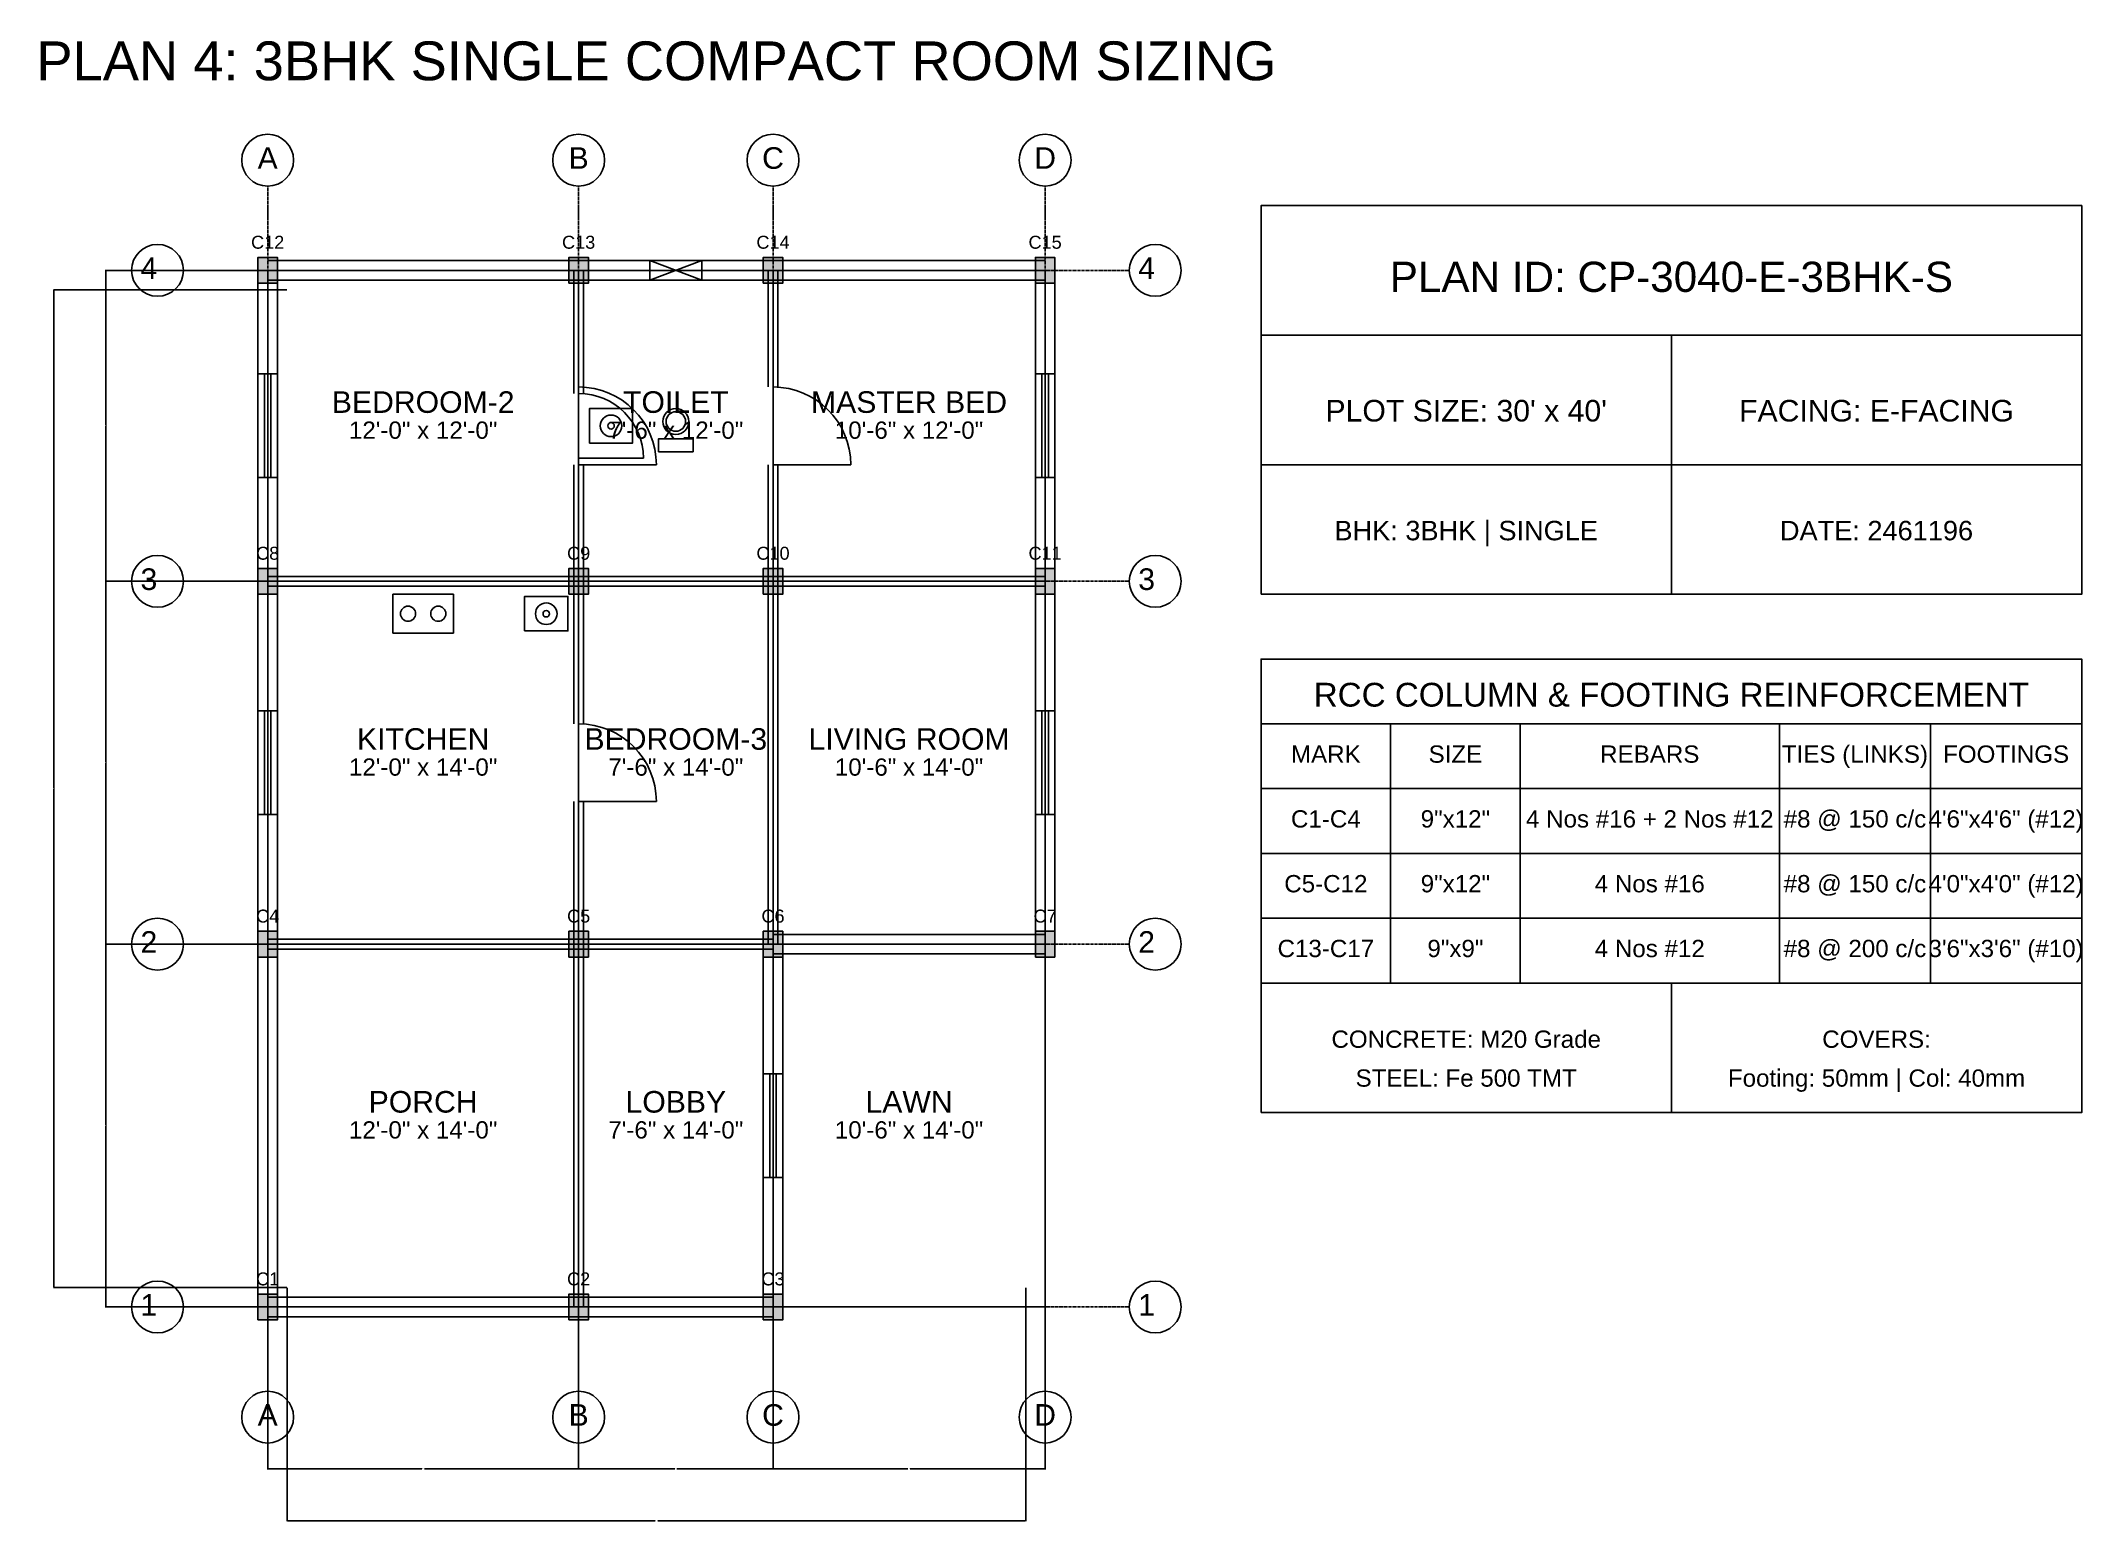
# Model space of a CAD drawing. Header units: inches. Extents: x -134 to 23580, y -99 to 23207.
# Drawn here: x 7395 to 8340, y -99 to 586 of the extents above; entities that cross this region are included whole.
import ezdxf
from ezdxf.enums import TextEntityAlignment as Align

# ---------------------------------------------------------------- set-up
doc = ezdxf.new("R2010")
doc.units = ezdxf.units.IN
doc.header["$MEASUREMENT"] = 0
doc.linetypes.add('CENTER', pattern=[2, 1.25, -0.25, 0.25, -0.25])
for name, color, linetype in [('A-COL-HATCH', 251, 'Continuous'), ('A-COLUMN', 1, 'Continuous'), ('A-DIM', 5, 'Continuous'), ('A-DOOR', 30, 'Continuous'), ('A-FIXTURE', 8, 'Continuous'), ('A-TEXT', 2, 'Continuous'), ('A-WALL-EXT', 7, 'Continuous'), ('A-WALL-INT', 9, 'Continuous'), ('A-WINDOW', 4, 'Continuous'), ('S-BEAM-FRAMING', 2, 'Continuous'), ('S-BUBBLE', 4, 'Continuous'), ('S-GRID-CENTER', 8, 'CENTER'), ('S-TABLE', 7, 'Continuous'), ('S-TEXT', 3, 'Continuous')]:
    doc.layers.add(name, color=color, linetype=linetype)
doc.styles.get("Standard").update_dxf_attribs({"font": 'arial.ttf'})
doc.dimstyles.get("Standard").update_dxf_attribs({"dimtxt": 0.18, "dimasz": 0.18, "dimexe": 0.18, "dimexo": 0.0625, "dimgap": 0.09, "dimtad": 0, "dimtih": 1, "dimtoh": 1, "dimdec": 4, "dimzin": 0, "dimdsep": 46, "dimtxsty": 'Standard', "dimcen": 0.09, "dimadec": 0, "dimazin": 0, "dimtfac": 1, "dimtdec": 4, "dimtofl": 0, "dimtmove": 0, "dimatfit": 3, "dimfxl": 1, "dimtolj": 1, "dimtzin": 0, "dimarcsym": 0})

msp = doc.modelspace()

# ---------------------------------------------------------------- texts
at = {"layer": 'A-TEXT'}
for s, height, p in [('PLAN 4: 3BHK SINGLE COMPACT ROOM SIZING', 18, (7680, 568)), ('C12', 6, (7500, 490)), ('C13', 6, (7644, 490)), ('C14', 6, (7734, 490)), ('C15', 6, (7860, 490)), ('PLAN ID: CP-3040-E-3BHK-S', 14, (8150, 470)), ('BEDROOM-2', 10, (7572, 414)), ('TOILET', 10, (7689, 414)), ('MASTER BED', 10, (7797, 414)), ("PLOT SIZE: 30' x 40'", 10, (8055, 410)), ('FACING: E-FACING', 10, (8245, 410)), ('12\'-0" x 12\'-0"', 8, (7572, 402)), ('7\'-6" x 12\'-0"', 8, (7689, 402)), ('10\'-6" x 12\'-0"', 8, (7797, 402)), ('BHK: 3BHK | SINGLE', 9, (8055, 355)), ('DATE: 2461196', 9, (8245, 355)), ('C8', 6, (7500, 346)), ('C9', 6, (7644, 346)), ('C10', 6, (7734, 346)), ('C11', 6, (7860, 346)), ('KITCHEN', 10, (7572, 258)), ('BEDROOM-3', 10, (7689, 258)), ('LIVING ROOM', 10, (7797, 258)), ('12\'-0" x 14\'-0"', 8, (7572, 246)), ('7\'-6" x 14\'-0"', 8, (7689, 246)), ('10\'-6" x 14\'-0"', 8, (7797, 246)), ('C4', 6, (7500, 178)), ('C5', 6, (7644, 178)), ('C6', 6, (7734, 178)), ('C7', 6, (7860, 178)), ('PORCH', 10, (7572, 90)), ('LOBBY', 10, (7689, 90)), ('LAWN', 10, (7797, 90)), ('12\'-0" x 14\'-0"', 8, (7572, 78)), ('7\'-6" x 14\'-0"', 8, (7689, 78)), ('10\'-6" x 14\'-0"', 8, (7797, 78)), ('C1', 6, (7500, 10)), ('C2', 6, (7644, 10)), ('C3', 6, (7734, 10))]:
    msp.add_text(s, height=height, dxfattribs=at).set_placement(p, align=Align.CENTER)
at = {"layer": 'S-TEXT'}
for s, height, p in [('A', 10, (7500, 527)), ('B', 10, (7644, 527)), ('C', 10, (7734, 527)), ('D', 10, (7860, 527)), ('4', 10, (7445, 476)), ('4', 10, (7907, 476)), ('3', 10, (7445, 332)), ('3', 10, (7907, 332)), ('RCC COLUMN & FOOTING REINFORCEMENT', 11, (8150, 278)), ('MARK', 8, (7990, 252)), ('SIZE', 8, (8050, 252)), ('REBARS', 8, (8140, 252)), ('TIES (LINKS)', 8, (8235, 252)), ('FOOTINGS', 8, (8305, 252)), ('C1-C4', 8, (7990, 222)), ('9"x12"', 8, (8050, 222)), ('4 Nos #16 + 2 Nos #12', 8, (8140, 222)), ('#8 @ 150 c/c', 8, (8235, 222)), ('4\'6"x4\'6" (#12)', 8, (8305, 222)), ('C5-C12', 8, (7990, 192)), ('9"x12"', 8, (8050, 192)), ('4 Nos #16', 8, (8140, 192)), ('#8 @ 150 c/c', 8, (8235, 192)), ('4\'0"x4\'0" (#12)', 8, (8305, 192)), ('2', 10, (7445, 164)), ('2', 10, (7907, 164)), ('#8 @ 200 c/c', 8, (8235, 162)), ('3\'6"x3\'6" (#10)', 8, (8305, 162)), ('C13-C17', 8, (7990, 162)), ('9"x9"', 8, (8050, 162)), ('4 Nos #12', 8, (8140, 162)), ('CONCRETE: M20 Grade', 8, (8055, 120)), ('COVERS:', 8, (8245, 120)), ('STEEL: Fe 500 TMT', 8, (8055, 102)), ('Footing: 50mm | Col: 40mm', 8, (8245, 102)), ('1', 10, (7445, -4)), ('1', 10, (7907, -4)), ('A', 10, (7500, -55)), ('B', 10, (7644, -55)), ('C', 10, (7734, -55)), ('D', 10, (7860, -55))]:
    msp.add_text(s, height=height, dxfattribs=at).set_placement(p, align=Align.CENTER)

# ---------------------------------------------------------------- blocks, each defined once
blk = doc.blocks.new('*D75')
at = {"layer": 'A-DIM', "color": 0, "lineweight": -2, "transparency": 16777216}
for p, q in [((7500, 8.94), (7500, -75.18)), ((7644, 8.94), (7644, -75.18)), ((7500.18, -75), (7571.41, -75)), ((7643.82, -75), (7572.59, -75))]:
    blk.add_line(p, q, dxfattribs=at)
at = {"layer": 'A-DIM', "color": 0, "transparency": 16777216}
for points in [[(7500.18, -74.97), (7500.18, -75.03), (7500, -75)], [(7643.82, -74.97), (7643.82, -75.03), (7644, -75)]]:
    blk.add_solid(points, dxfattribs=at)
at = {"layer": 'Defpoints', "color": 0, "transparency": 16777216}
for p in [(7500, 9), (7644, 9), (7644, -75)]:
    blk.add_point(p, dxfattribs=at)
at = {"layer": 'A-DIM', "color": 0, "transparency": 16777216, "insert": (7572, -75), "char_height": 0.18, "attachment_point": 5}
blk.add_mtext('\\A1;144.0000', dxfattribs=at)
blk = doc.blocks.new('*D76')
at = {"layer": 'A-DIM', "color": 0, "lineweight": -2, "transparency": 16777216}
for p, q in [((7644, 8.94), (7644, -75.18)), ((7734, 8.94), (7734, -75.18)), ((7644.18, -75), (7688.47, -75)), ((7733.82, -75), (7689.53, -75))]:
    blk.add_line(p, q, dxfattribs=at)
at = {"layer": 'A-DIM', "color": 0, "transparency": 16777216}
for points in [[(7644.18, -74.97), (7644.18, -75.03), (7644, -75)], [(7733.82, -74.97), (7733.82, -75.03), (7734, -75)]]:
    blk.add_solid(points, dxfattribs=at)
at = {"layer": 'Defpoints', "color": 0, "transparency": 16777216}
for p in [(7644, 9), (7734, 9), (7734, -75)]:
    blk.add_point(p, dxfattribs=at)
at = {"layer": 'A-DIM', "color": 0, "transparency": 16777216, "insert": (7689, -75), "char_height": 0.18, "attachment_point": 5}
blk.add_mtext('\\A1;90.0000', dxfattribs=at)
blk = doc.blocks.new('*D77')
at = {"layer": 'A-DIM', "color": 0, "lineweight": -2, "transparency": 16777216}
for p, q in [((7734, 8.94), (7734, -75.18)), ((7860, 8.94), (7860, -75.18)), ((7734.18, -75), (7796.41, -75)), ((7859.82, -75), (7797.59, -75))]:
    blk.add_line(p, q, dxfattribs=at)
at = {"layer": 'A-DIM', "color": 0, "transparency": 16777216}
for points in [[(7734.18, -74.97), (7734.18, -75.03), (7734, -75)], [(7859.82, -74.97), (7859.82, -75.03), (7860, -75)]]:
    blk.add_solid(points, dxfattribs=at)
at = {"layer": 'Defpoints', "color": 0, "transparency": 16777216}
for p in [(7734, 9), (7860, 9), (7860, -75)]:
    blk.add_point(p, dxfattribs=at)
at = {"layer": 'A-DIM', "color": 0, "transparency": 16777216, "insert": (7797, -75), "char_height": 0.18, "attachment_point": 5}
blk.add_mtext('\\A1;126.0000', dxfattribs=at)
blk = doc.blocks.new('*D78')
at = {"layer": 'A-DIM', "color": 0, "lineweight": -2, "transparency": 16777216}
for p, q in [((7509, 8.94), (7509, -99.18)), ((7851, 8.94), (7851, -99.18)), ((7509.18, -99), (7679.4, -99)), ((7850.82, -99), (7680.6, -99))]:
    blk.add_line(p, q, dxfattribs=at)
at = {"layer": 'A-DIM', "color": 0, "transparency": 16777216}
for points in [[(7509.18, -98.97), (7509.18, -99.03), (7509, -99)], [(7850.82, -98.97), (7850.82, -99.03), (7851, -99)]]:
    blk.add_solid(points, dxfattribs=at)
at = {"layer": 'Defpoints', "color": 0, "transparency": 16777216}
for p in [(7509, 9), (7851, 9), (7851, -99)]:
    blk.add_point(p, dxfattribs=at)
at = {"layer": 'A-DIM', "color": 0, "transparency": 16777216, "insert": (7680, -99), "char_height": 0.18, "attachment_point": 5}
blk.add_mtext('\\A1;342.0000', dxfattribs=at)
blk = doc.blocks.new('*D79')
at = {"layer": 'A-DIM', "color": 0, "lineweight": -2, "transparency": 16777216}
for p, q in [((7508.94, 168), (7424.82, 168)), ((7425, 167.82), (7425, 84.18)), ((7425, 0.18), (7425, 83.82)), ((7508.94, 0), (7424.82, 0))]:
    blk.add_line(p, q, dxfattribs=at)
at = {"layer": 'A-DIM', "color": 0, "transparency": 16777216}
for points in [[(7424.97, 167.82), (7425.03, 167.82), (7425, 168)], [(7424.97, 0.18), (7425.03, 0.18), (7425, 0)]]:
    blk.add_solid(points, dxfattribs=at)
at = {"layer": 'Defpoints', "color": 0, "transparency": 16777216}
for p in [(7425, 168), (7509, 168), (7509, 0)]:
    blk.add_point(p, dxfattribs=at)
at = {"layer": 'A-DIM', "color": 0, "transparency": 16777216, "insert": (7425, 84), "char_height": 0.18, "attachment_point": 5}
blk.add_mtext('\\A1;168.0000', dxfattribs=at)
blk = doc.blocks.new('*D80')
at = {"layer": 'A-DIM', "color": 0, "lineweight": -2, "transparency": 16777216}
for p, q in [((7508.94, 336), (7424.82, 336)), ((7425, 335.82), (7425, 252.18)), ((7425, 168.18), (7425, 251.82)), ((7508.94, 168), (7424.82, 168))]:
    blk.add_line(p, q, dxfattribs=at)
at = {"layer": 'A-DIM', "color": 0, "transparency": 16777216}
for points in [[(7424.97, 335.82), (7425.03, 335.82), (7425, 336)], [(7424.97, 168.18), (7425.03, 168.18), (7425, 168)]]:
    blk.add_solid(points, dxfattribs=at)
at = {"layer": 'Defpoints', "color": 0, "transparency": 16777216}
for p in [(7425, 336), (7509, 336), (7509, 168)]:
    blk.add_point(p, dxfattribs=at)
at = {"layer": 'A-DIM', "color": 0, "transparency": 16777216, "insert": (7425, 252), "char_height": 0.18, "attachment_point": 5}
blk.add_mtext('\\A1;168.0000', dxfattribs=at)
blk = doc.blocks.new('*D81')
at = {"layer": 'A-DIM', "color": 0, "lineweight": -2, "transparency": 16777216}
for p, q in [((7508.94, 480), (7424.82, 480)), ((7425, 479.82), (7425, 408.18)), ((7425, 336.18), (7425, 407.82)), ((7508.94, 336), (7424.82, 336))]:
    blk.add_line(p, q, dxfattribs=at)
at = {"layer": 'A-DIM', "color": 0, "transparency": 16777216}
for points in [[(7424.97, 479.82), (7425.03, 479.82), (7425, 480)], [(7424.97, 336.18), (7425.03, 336.18), (7425, 336)]]:
    blk.add_solid(points, dxfattribs=at)
at = {"layer": 'Defpoints', "color": 0, "transparency": 16777216}
for p in [(7425, 480), (7509, 480), (7509, 336)]:
    blk.add_point(p, dxfattribs=at)
at = {"layer": 'A-DIM', "color": 0, "transparency": 16777216, "insert": (7425, 408), "char_height": 0.18, "attachment_point": 5}
blk.add_mtext('\\A1;144.0000', dxfattribs=at)
blk = doc.blocks.new('*D82')
at = {"layer": 'A-DIM', "color": 0, "lineweight": -2, "transparency": 16777216}
for p, q in [((7508.94, 471), (7400.82, 471)), ((7401, 470.82), (7401, 240.18)), ((7401, 9.18), (7401, 239.82)), ((7508.94, 9), (7400.82, 9))]:
    blk.add_line(p, q, dxfattribs=at)
at = {"layer": 'A-DIM', "color": 0, "transparency": 16777216}
for points in [[(7400.97, 470.82), (7401.03, 470.82), (7401, 471)], [(7400.97, 9.18), (7401.03, 9.18), (7401, 9)]]:
    blk.add_solid(points, dxfattribs=at)
at = {"layer": 'Defpoints', "color": 0, "transparency": 16777216}
for p in [(7401, 471), (7509, 471), (7509, 9)]:
    blk.add_point(p, dxfattribs=at)
at = {"layer": 'A-DIM', "color": 0, "transparency": 16777216, "insert": (7401, 240), "char_height": 0.18, "attachment_point": 5}
blk.add_mtext('\\A1;462.0000', dxfattribs=at)

# ---------------------------------------------------------------- dimensions: what is measured, and where the dimension line sits
at = {"layer": 'A-DIM'}
for base, p1, p2, picture, middle in [((7425, 480), (7509, 336), (7509, 480), '*D81', (7425, 408)), ((7401, 471), (7509, 9), (7509, 471), '*D82', (7401, 240)), ((7425, 336), (7509, 168), (7509, 336), '*D80', (7425, 252)), ((7425, 168), (7509, 0), (7509, 168), '*D79', (7425, 84))]:
    dim = msp.add_linear_dim(base=base, p1=p1, p2=p2, angle=90, dimstyle='Standard', dxfattribs=at)
    dim.commit()
    dim.dimension.update_dxf_attribs({"geometry": picture, "text_midpoint": middle})
for base, p1, p2, picture, middle in [((7644, -75), (7500, 9), (7644, 9), '*D75', (7572, -75)), ((7851, -99), (7509, 9), (7851, 9), '*D78', (7680, -99)), ((7734, -75), (7644, 9), (7734, 9), '*D76', (7689, -75)), ((7860, -75), (7734, 9), (7860, 9), '*D77', (7797, -75))]:
    dim = msp.add_linear_dim(base=base, p1=p1, p2=p2, dimstyle='Standard', dxfattribs=at)
    dim.commit()
    dim.dimension.update_dxf_attribs({"geometry": picture, "text_midpoint": middle})

# ---------------------------------------------------------------- linework, layer by layer
at = {"layer": 'A-COL-HATCH'}
for points in [[(7495.5, 474), (7504.5, 474), (7495.5, 486), (7504.5, 486)], [(7639.5, 474), (7648.5, 474), (7639.5, 486), (7648.5, 486)], [(7729.5, 474), (7738.5, 474), (7729.5, 486), (7738.5, 486)], [(7855.5, 474), (7864.5, 474), (7855.5, 486), (7864.5, 486)], [(7495.5, 330), (7504.5, 330), (7495.5, 342), (7504.5, 342)], [(7639.5, 330), (7648.5, 330), (7639.5, 342), (7648.5, 342)], [(7729.5, 330), (7738.5, 330), (7729.5, 342), (7738.5, 342)], [(7855.5, 330), (7864.5, 330), (7855.5, 342), (7864.5, 342)], [(7495.5, 162), (7504.5, 162), (7495.5, 174), (7504.5, 174)], [(7639.5, 162), (7648.5, 162), (7639.5, 174), (7648.5, 174)], [(7729.5, 162), (7738.5, 162), (7729.5, 174), (7738.5, 174)], [(7855.5, 162), (7864.5, 162), (7855.5, 174), (7864.5, 174)], [(7495.5, -6), (7504.5, -6), (7495.5, 6), (7504.5, 6)], [(7639.5, -6), (7648.5, -6), (7639.5, 6), (7648.5, 6)], [(7729.5, -6), (7738.5, -6), (7729.5, 6), (7738.5, 6)]]:
    msp.add_solid(points, dxfattribs=at)
at = {"layer": 'A-COLUMN'}
for points in [[(7495.5, 474), (7504.5, 474), (7504.5, 486), (7495.5, 486)], [(7639.5, 474), (7648.5, 474), (7648.5, 486), (7639.5, 486)], [(7729.5, 474), (7738.5, 474), (7738.5, 486), (7729.5, 486)], [(7855.5, 474), (7864.5, 474), (7864.5, 486), (7855.5, 486)], [(7495.5, 330), (7504.5, 330), (7504.5, 342), (7495.5, 342)], [(7639.5, 330), (7648.5, 330), (7648.5, 342), (7639.5, 342)], [(7729.5, 330), (7738.5, 330), (7738.5, 342), (7729.5, 342)], [(7855.5, 330), (7864.5, 330), (7864.5, 342), (7855.5, 342)], [(7495.5, 162), (7504.5, 162), (7504.5, 174), (7495.5, 174)], [(7639.5, 162), (7648.5, 162), (7648.5, 174), (7639.5, 174)], [(7729.5, 162), (7738.5, 162), (7738.5, 174), (7729.5, 174)], [(7855.5, 162), (7864.5, 162), (7864.5, 174), (7855.5, 174)], [(7495.5, -6), (7504.5, -6), (7504.5, 6), (7495.5, 6)], [(7639.5, -6), (7648.5, -6), (7648.5, 6), (7639.5, 6)], [(7729.5, -6), (7738.5, -6), (7738.5, 6), (7729.5, 6)]]:
    msp.add_lwpolyline(points, close=True, dxfattribs=at)
at = {"layer": 'A-DOOR'}
for p, q in [((7644, 393), (7674, 393)), ((7644, 390), (7680, 390)), ((7734, 390), (7770, 390)), ((7644, 234), (7680, 234)), ((7644, 234), (7680, 234))]:
    msp.add_line(p, q, dxfattribs=at)
for centre, radius in [((7644, 390), 36), ((7734, 390), 36), ((7644, 393), 30), ((7644, 234), 36), ((7644, 234), 36)]:
    msp.add_arc(centre, radius, 0, 90, dxfattribs=at)
at = {"layer": 'A-FIXTURE'}
for points in [[(7649, 400), (7669, 400), (7669, 416), (7649, 416)], [(7681, 396), (7697, 396), (7697, 402), (7681, 402)], [(7558, 312), (7586, 312), (7586, 330), (7558, 330)], [(7619, 313), (7639, 313), (7639, 329), (7619, 329)]]:
    msp.add_lwpolyline(points, close=True, dxfattribs=at)
for centre, radius in [((7689, 410), 6), ((7659, 408), 5), ((7659, 408), 1.5), ((7689, 410), 4.5), ((7565, 321), 3.5), ((7579, 321), 3.5), ((7629, 321), 5), ((7629, 321), 1.5)]:
    msp.add_circle(centre, radius, dxfattribs=at)
at = {"layer": 'A-WALL-EXT'}
for p, q in [((7500, 484.5), (7644, 484.5)), ((7644, 484.5), (7677, 484.5)), ((7701, 484.5), (7734, 484.5)), ((7734, 484.5), (7860, 484.5)), ((7495.5, 432), (7495.5, 480)), ((7500, 475.5), (7644, 475.5)), ((7504.5, 432), (7504.5, 480)), ((7644, 475.5), (7677, 475.5)), ((7701, 475.5), (7734, 475.5)), ((7734, 475.5), (7860, 475.5)), ((7855.5, 432), (7855.5, 480)), ((7864.5, 432), (7864.5, 480)), ((7960, 450), (8340, 450)), ((8150, 330), (8150, 450)), ((7960, 390), (8340, 390)), ((7495.5, 336), (7495.5, 384)), ((7504.5, 336), (7504.5, 384)), ((7855.5, 336), (7855.5, 384)), ((7864.5, 336), (7864.5, 384)), ((7495.5, 276), (7495.5, 336)), ((7504.5, 276), (7504.5, 336)), ((7855.5, 276), (7855.5, 336)), ((7864.5, 276), (7864.5, 336)), ((7495.5, 168), (7495.5, 228)), ((7504.5, 168), (7504.5, 228)), ((7855.5, 168), (7855.5, 228)), ((7864.5, 168), (7864.5, 228)), ((7734, 172.5), (7860, 172.5)), ((7495.5, 0), (7495.5, 168)), ((7504.5, 0), (7504.5, 168)), ((7729.5, 108), (7729.5, 168)), ((7734, 163.5), (7860, 163.5)), ((7738.5, 108), (7738.5, 168)), ((7729.5, 0), (7729.5, 60)), ((7738.5, 0), (7738.5, 60)), ((7500, 4.5), (7644, 4.5)), ((7644, 4.5), (7734, 4.5)), ((7500, -4.5), (7644, -4.5)), ((7644, -4.5), (7734, -4.5))]:
    msp.add_line(p, q, dxfattribs=at)
msp.add_lwpolyline([(7960, 330), (8340, 330), (8340, 510), (7960, 510)], close=True, dxfattribs=at)
at = {"layer": 'A-WALL-INT'}
for p, q in [((7641.75, 423), (7641.75, 480)), ((7646.25, 423), (7646.25, 480)), ((7731.75, 426), (7731.75, 480)), ((7736.25, 426), (7736.25, 480)), ((7641.75, 336), (7641.75, 390)), ((7646.25, 336), (7646.25, 390)), ((7731.75, 336), (7731.75, 390)), ((7736.25, 336), (7736.25, 390)), ((7500, 338.25), (7644, 338.25)), ((7500, 333.75), (7644, 333.75)), ((7641.75, 270), (7641.75, 336)), ((7644, 338.25), (7734, 338.25)), ((7644, 333.75), (7734, 333.75)), ((7646.25, 270), (7646.25, 336)), ((7731.75, 168), (7731.75, 336)), ((7734, 338.25), (7860, 338.25)), ((7734, 333.75), (7860, 333.75)), ((7736.25, 168), (7736.25, 336)), ((7641.75, 168), (7641.75, 234)), ((7646.25, 168), (7646.25, 234)), ((7500, 170.25), (7644, 170.25)), ((7644, 170.25), (7734, 170.25)), ((7500, 165.75), (7644, 165.75)), ((7641.75, 0), (7641.75, 168)), ((7644, 165.75), (7734, 165.75)), ((7646.25, 0), (7646.25, 168))]:
    msp.add_line(p, q, dxfattribs=at)
at = {"layer": 'A-WINDOW'}
for p, q in [((7677, 475.5), (7701, 484.5)), ((7677, 484.5), (7701, 475.5)), ((7498.5, 384), (7498.5, 432)), ((7501.5, 384), (7501.5, 432)), ((7858.5, 384), (7858.5, 432)), ((7861.5, 384), (7861.5, 432)), ((7498.5, 228), (7498.5, 276)), ((7501.5, 228), (7501.5, 276)), ((7858.5, 228), (7858.5, 276)), ((7861.5, 228), (7861.5, 276)), ((7732.5, 60), (7732.5, 108)), ((7735.5, 60), (7735.5, 108))]:
    msp.add_line(p, q, dxfattribs=at)
for points in [[(7677, 475.5), (7701, 475.5), (7701, 484.5), (7677, 484.5)], [(7495.5, 384), (7504.5, 384), (7504.5, 432), (7495.5, 432)], [(7855.5, 384), (7864.5, 384), (7864.5, 432), (7855.5, 432)], [(7495.5, 228), (7504.5, 228), (7504.5, 276), (7495.5, 276)], [(7855.5, 228), (7864.5, 228), (7864.5, 276), (7855.5, 276)], [(7729.5, 60), (7738.5, 60), (7738.5, 108), (7729.5, 108)]]:
    msp.add_lwpolyline(points, close=True, dxfattribs=at)
at = {"layer": 'S-BEAM-FRAMING'}
for p, q in [((7500, 0), (7500, 480)), ((7500, 480), (7860, 480)), ((7644, 0), (7644, 480)), ((7734, 0), (7734, 480)), ((7860, 0), (7860, 480)), ((7500, 336), (7860, 336)), ((7500, 168), (7860, 168)), ((7500, 0), (7860, 0))]:
    msp.add_line(p, q, dxfattribs=at)
at = {"layer": 'S-BUBBLE'}
for centre in [(7500, 531), (7644, 531), (7734, 531), (7860, 531), (7449, 480), (7911, 480), (7449, 336), (7911, 336), (7449, 168), (7911, 168), (7449, 0), (7911, 0), (7500, -51), (7644, -51), (7734, -51), (7860, -51)]:
    msp.add_circle(centre, 12, dxfattribs=at)
at = {"layer": 'S-GRID-CENTER'}
for p, q in [((7500, -39), (7500, 519)), ((7644, -39), (7644, 519)), ((7734, -39), (7734, 519)), ((7860, -39), (7860, 519)), ((7461, 480), (7899, 480)), ((7461, 336), (7899, 336)), ((7461, 168), (7899, 168)), ((7461, 0), (7899, 0))]:
    msp.add_line(p, q, dxfattribs=at)
at = {"layer": 'S-TABLE'}
for points in [[(7960, 270), (8340, 270), (8340, 300), (7960, 300)], [(7960, 240), (8020, 240), (8020, 270), (7960, 270)], [(8020, 240), (8080, 240), (8080, 270), (8020, 270)], [(8080, 240), (8200, 240), (8200, 270), (8080, 270)], [(8200, 240), (8270, 240), (8270, 270), (8200, 270)], [(8270, 240), (8340, 240), (8340, 270), (8270, 270)], [(7960, 210), (8020, 210), (8020, 240), (7960, 240)], [(8020, 210), (8080, 210), (8080, 240), (8020, 240)], [(8080, 210), (8200, 210), (8200, 240), (8080, 240)], [(8200, 210), (8270, 210), (8270, 240), (8200, 240)], [(8270, 210), (8340, 210), (8340, 240), (8270, 240)], [(7960, 180), (8020, 180), (8020, 210), (7960, 210)], [(8020, 180), (8080, 180), (8080, 210), (8020, 210)], [(8080, 180), (8200, 180), (8200, 210), (8080, 210)], [(8200, 180), (8270, 180), (8270, 210), (8200, 210)], [(8270, 180), (8340, 180), (8340, 210), (8270, 210)], [(7960, 150), (8020, 150), (8020, 180), (7960, 180)], [(8020, 150), (8080, 150), (8080, 180), (8020, 180)], [(8080, 150), (8200, 150), (8200, 180), (8080, 180)], [(8200, 150), (8270, 150), (8270, 180), (8200, 180)], [(8270, 150), (8340, 150), (8340, 180), (8270, 180)], [(7960, 90), (8150, 90), (8150, 150), (7960, 150)], [(8150, 90), (8340, 90), (8340, 150), (8150, 150)]]:
    msp.add_lwpolyline(points, close=True, dxfattribs=at)

msp.set_redraw_order([(e.dxf.handle, doc.entitydb.next_handle()) for e in msp.query("TEXT MTEXT ATTDEF DIMENSION ARC_DIMENSION")])  # texts and dimensions are drawn at this point

doc.saveas('drawing.dxf')
